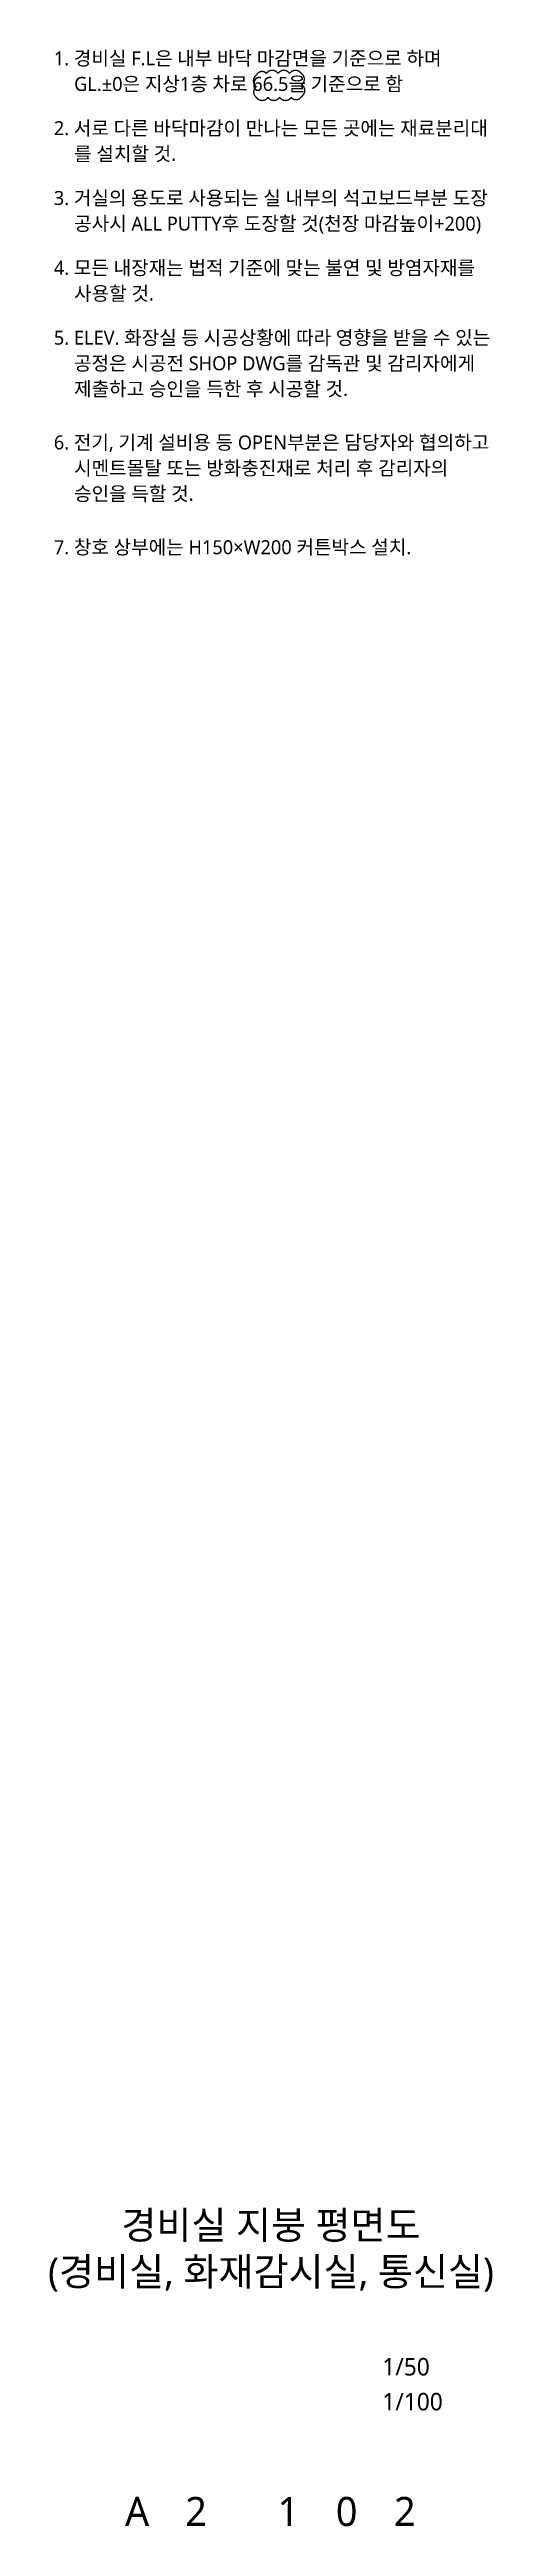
# Model space of a CAD drawing. Header units: millimetres. Extents: x 184384 to 428726, y 73696 to 101396.
# Drawn here: x 260769 to 264575, y 74076 to 95355 of the extents above; entities that cross this region are included whole.
import ezdxf
from ezdxf.enums import TextEntityAlignment as Align

# ---------------------------------------------------------------- set-up
doc = ezdxf.new("R2010")
doc.units = ezdxf.units.MM
doc.header["$LTSCALE"] = 100
doc.header["$MEASUREMENT"] = 0
doc.linetypes.add('ACAD_ISO03W100', pattern=[30, 12, -18])
for name, color, linetype in [('TEXT(MIN)', 7, 'CONTINUOUS'), ('TEXT-TITLE', 6, 'CONTINUOUS'), ('TEXT-기입', 6, 'CONTINUOUS')]:
    doc.layers.add(name, color=color, linetype=linetype)
doc.layers.add('VE변경사항적용-20220616', color=10, linetype='CONTINUOUS', plot=False)
doc.styles.add('나눔바른고딕', font='NanumBarunGothic.ttf')

msp = doc.modelspace()

# ---------------------------------------------------------------- texts
at = {"layer": 'TEXT(MIN)', "style": '나눔바른고딕'}
for s, p in [('1. 경비실 F.L은 내부 바닥 마감면을 기준으로 하며', (260806.2, 95279.6)), ('GL.±0은 지상1층 차로 66.5을 기준으로 함', (260980.2, 95059.6)), ('2. 서로 다른 바닥마감이 만나는 모든 곳에는 재료분리대', (260806.2, 94679.6)), ('를 설치할 것.', (260980.2, 94459.6)), ('3. 거실의 용도로 사용되는 실 내부의 석고보드부분 도장', (260806.2, 94079.6)), ('공사시 ALL PUTTY후 도장할 것(천장 마감높이+200)', (260980.2, 93859.6)), ('4. 모든 내장재는 법적 기준에 맞는 불연 및 방염자재를', (260806.2, 93479.6)), ('사용할 것.', (260980.2, 93259.6)), ('5. ELEV. 화장실 등 시공상황에 따라 영향을 받을 수 있는', (260806.2, 92879.6)), ('공정은 시공전 SHOP DWG를 감독관 및 감리자에게', (260980.2, 92659.6)), ('제출하고 승인을 득한 후 시공할 것.', (260980.2, 92439.6)), ('6. 전기, 기계 설비용 등 OPEN부분은 담당자와 협의하고', (260806.2, 91979.6)), ('시멘트몰탈 또는 방화충진재로 처리 후 감리자의', (260980.2, 91759.6)), ('승인을 득할 것.', (260980.2, 91539.6)), ('7. 창호 상부에는 H150×W200 커튼박스 설치.', (260806.2, 91079.6))]:
    msp.add_text(s, height=120, dxfattribs=at).set_placement(p, align=Align.MIDDLE_LEFT)
at = {"layer": 'TEXT-TITLE', "style": '나눔바른고딕'}
for s, p in [('경비실 지붕 평면도', (262672, 76545.3)), ('(경비실, 화재감시실, 통신실)', (262672, 76145.3))]:
    msp.add_text(s, height=240, dxfattribs=at).set_placement(p, align=Align.CENTER)
at = {"layer": 'TEXT-기입', "style": '나눔바른고딕'}
for s, p in [('1/50', (263628.3, 75328.5)), ('1/100', (263628.3, 75028.5))]:
    msp.add_text(s, height=150, dxfattribs=at).set_placement(p, align=Align.BOTTOM_LEFT)
for s, p in [('A', (261522, 74204.8)), ('2', (262028.3, 74204.8)), ('1', (262822, 74204.8)), ('0', (263322, 74204.8)), ('2', (263822, 74204.8))]:
    msp.add_text(s, height=250, dxfattribs=at).set_placement(p, align=Align.MIDDLE_CENTER)

# ---------------------------------------------------------------- linework, layer by layer
at = {"layer": 'VE변경사항적용-20220616', "linetype": 'ACAD_ISO03W100'}
msp.add_lwpolyline([(262546.1, 94944.4, 0.5205671), (262646.1, 94944.4, 0.5205671), (262746.1, 94944.4, 0.5205671), (262846.1, 94944.4, 0.5205671), (262936.7, 94953.7, 0.5205671), (262936.7, 95053.7, 0.5205671), (262932.3, 95149.3, 0.5205671), (262832.3, 95149.3, 0.5205671), (262732.3, 95149.3, 0.5205671), (262632.3, 95149.3, 0.5205671), (262546.1, 95135.4, 0.5205671), (262546.1, 95035.4, 0.5205671)], format="xyb", close=True, dxfattribs=at)

msp.set_redraw_order([(e.dxf.handle, doc.entitydb.next_handle()) for e in msp.query("TEXT MTEXT ATTDEF DIMENSION ARC_DIMENSION")])  # texts and dimensions are drawn at this point

doc.saveas('drawing.dxf')
